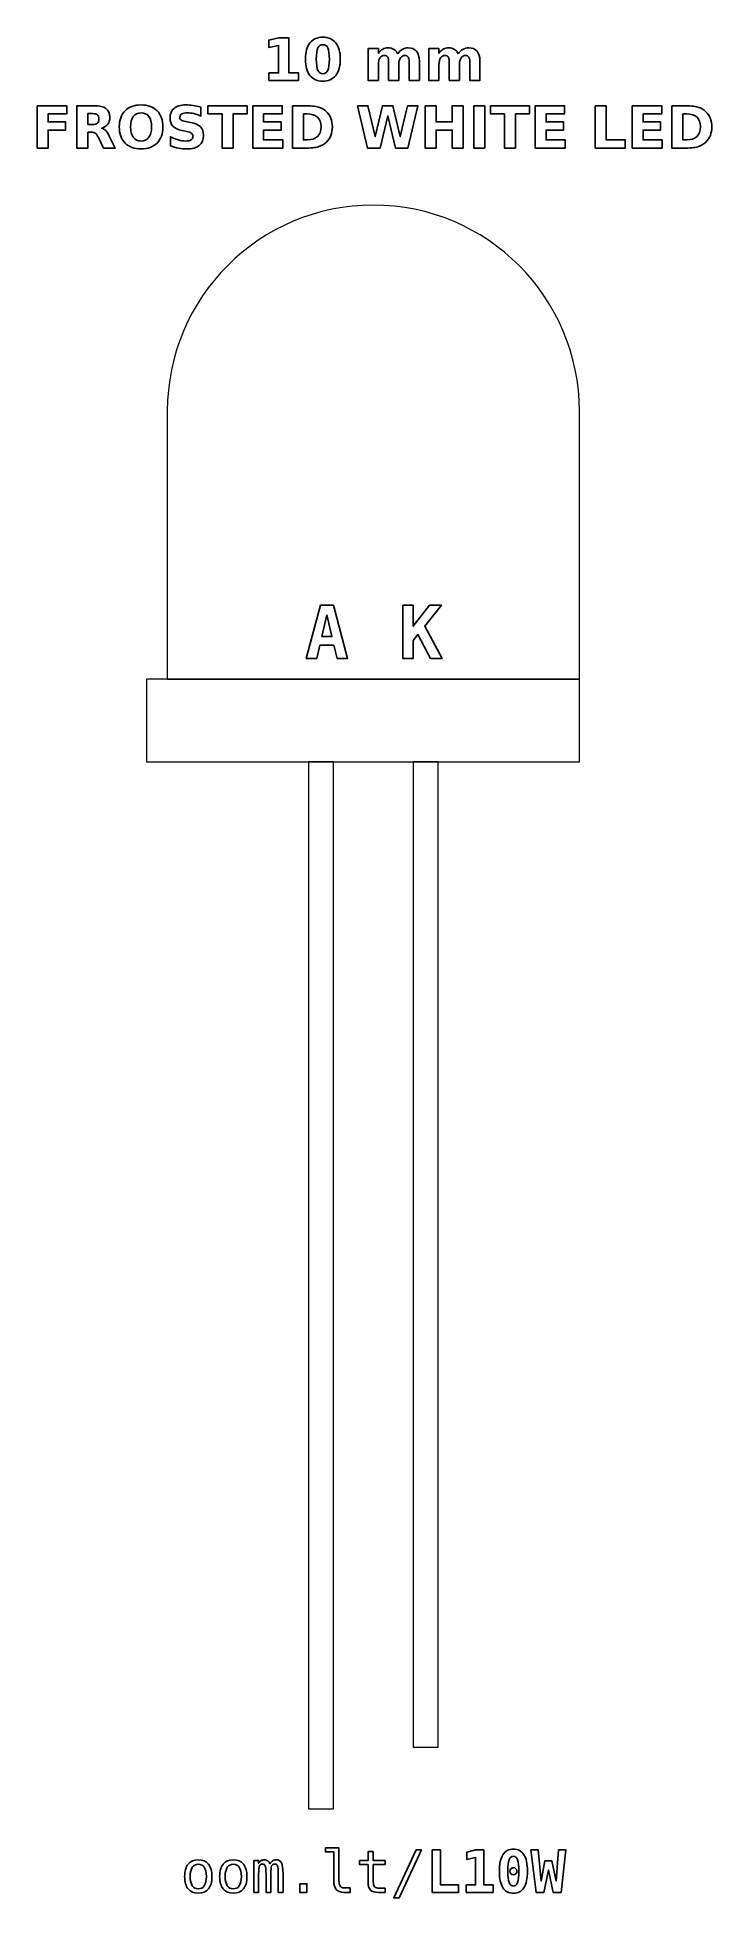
# Model space of a CAD drawing. Header units: centimetres. Extents: x -11.32 to -9.68, y -17.01 to -12.5.
import ezdxf

# ---------------------------------------------------------------- set-up
doc = ezdxf.new("R2010")
doc.units = ezdxf.units.CM
doc.header["$MEASUREMENT"] = 0
doc.layers.add('Layer 1', color=7, linetype='Continuous')

msp = doc.modelspace()

# ---------------------------------------------------------------- linework, layer by layer
at = {"layer": 'Layer 1', "color": 250, "lineweight": 20}
msp.add_lwpolyline([(-11.05011, -14.25501), (-10.00011, -14.25501), (-10.00011, -14.05501), (-11.05011, -14.05501), (-11.05011, -14.25501)], close=True, dxfattribs=at)
at = {"layer": 'Layer 1', "color": 250}
for points, knots in [([(-10.75326, -12.58415), (-10.75326, -12.58415), (-10.72983, -12.58415), (-10.72983, -12.58415), (-10.72983, -12.58415), (-10.72983, -12.58415), (-10.72983, -12.51766), (-10.72983, -12.51766), (-10.72983, -12.51766), (-10.72983, -12.51766), (-10.75387, -12.52263), (-10.75387, -12.52263), (-10.75387, -12.52263), (-10.75387, -12.52263), (-10.75387, -12.50456), (-10.75387, -12.50456), (-10.75387, -12.50456), (-10.75387, -12.50456), (-10.72997, -12.4996), (-10.72997, -12.4996), (-10.72997, -12.4996), (-10.72997, -12.4996), (-10.70476, -12.4996), (-10.70476, -12.4996), (-10.70476, -12.4996), (-10.70476, -12.4996), (-10.70476, -12.58415), (-10.70476, -12.58415), (-10.70476, -12.58415), (-10.70476, -12.58415), (-10.68134, -12.58415), (-10.68134, -12.58415), (-10.68134, -12.58415), (-10.68134, -12.58415), (-10.68134, -12.60247), (-10.68134, -12.60247), (-10.68134, -12.60247), (-10.68134, -12.60247), (-10.75326, -12.60247), (-10.75326, -12.60247), (-10.75326, -12.60247), (-10.75326, -12.60247), (-10.75326, -12.58415), (-10.75326, -12.58415)], [0, 0, 0, 0, 0.0909091, 0.0909091, 0.0909091, 0.0909091, 0.1818182, 0.1818182, 0.1818182, 0.1818182, 0.2727273, 0.2727273, 0.2727273, 0.2727273, 0.3636364, 0.3636364, 0.3636364, 0.3636364, 0.4545455, 0.4545455, 0.4545455, 0.4545455, 0.5454545, 0.5454545, 0.5454545, 0.5454545, 0.6363636, 0.6363636, 0.6363636, 0.6363636, 0.7272727, 0.7272727, 0.7272727, 0.7272727, 0.8181818, 0.8181818, 0.8181818, 0.8181818, 0.9090909, 0.9090909, 0.9090909, 0.9090909, 1, 1, 1, 1]), ([(-10.58016, -12.55113), (-10.58016, -12.56818), (-10.58383, -12.58133), (-10.59119, -12.59059), (-10.59119, -12.59059), (-10.59853, -12.59984), (-10.60897, -12.60447), (-10.62247, -12.60447), (-10.62247, -12.60447), (-10.63602, -12.60447), (-10.64648, -12.59984), (-10.65382, -12.59059), (-10.65382, -12.59059), (-10.66118, -12.58133), (-10.66485, -12.56818), (-10.66485, -12.55113), (-10.66485, -12.55113), (-10.66485, -12.53406), (-10.66118, -12.52088), (-10.65382, -12.51162), (-10.65382, -12.51162), (-10.64648, -12.50238), (-10.63602, -12.49774), (-10.62247, -12.49774), (-10.62247, -12.49774), (-10.60897, -12.49774), (-10.59853, -12.50238), (-10.59119, -12.51162), (-10.59119, -12.51162), (-10.58383, -12.52088), (-10.58016, -12.53406), (-10.58016, -12.55113)], [0, 0, 0, 0, 0.125, 0.125, 0.125, 0.125, 0.25, 0.25, 0.25, 0.25, 0.375, 0.375, 0.375, 0.375, 0.5, 0.5, 0.5, 0.5, 0.625, 0.625, 0.625, 0.625, 0.75, 0.75, 0.75, 0.75, 0.875, 0.875, 0.875, 0.875, 1, 1, 1, 1]), ([(-10.60669, -12.55094), (-10.60669, -12.53808), (-10.60789, -12.52902), (-10.61031, -12.52375), (-10.61031, -12.52375), (-10.61271, -12.51851), (-10.61678, -12.51588), (-10.62247, -12.51588), (-10.62247, -12.51588), (-10.62816, -12.51588), (-10.63223, -12.51851), (-10.63468, -12.52375), (-10.63468, -12.52375), (-10.6371, -12.52902), (-10.63832, -12.53808), (-10.63832, -12.55094), (-10.63832, -12.55094), (-10.63832, -12.56392), (-10.6371, -12.5731), (-10.63468, -12.57841), (-10.63468, -12.57841), (-10.63223, -12.58375), (-10.62816, -12.58641), (-10.62247, -12.58641), (-10.62247, -12.58641), (-10.61683, -12.58641), (-10.61278, -12.58375), (-10.61033, -12.57841), (-10.61033, -12.57841), (-10.60791, -12.5731), (-10.60669, -12.56392), (-10.60669, -12.55094)], [0, 0, 0, 0, 0.125, 0.125, 0.125, 0.125, 0.25, 0.25, 0.25, 0.25, 0.375, 0.375, 0.375, 0.375, 0.5, 0.5, 0.5, 0.5, 0.625, 0.625, 0.625, 0.625, 0.75, 0.75, 0.75, 0.75, 0.875, 0.875, 0.875, 0.875, 1, 1, 1, 1]), ([(-10.44091, -12.53812), (-10.43778, -12.53335), (-10.43409, -12.5297), (-10.42978, -12.52721), (-10.42978, -12.52721), (-10.42548, -12.52469), (-10.42078, -12.52345), (-10.41563, -12.52345), (-10.41563, -12.52345), (-10.40676, -12.52345), (-10.40001, -12.52618), (-10.39538, -12.53166), (-10.39538, -12.53166), (-10.39074, -12.53711), (-10.38841, -12.54506), (-10.38841, -12.55548), (-10.38841, -12.55548), (-10.38841, -12.55548), (-10.38841, -12.60247), (-10.38841, -12.60247), (-10.38841, -12.60247), (-10.38841, -12.60247), (-10.41323, -12.60247), (-10.41323, -12.60247), (-10.41323, -12.60247), (-10.41323, -12.60247), (-10.41323, -12.56223), (-10.41323, -12.56223), (-10.41323, -12.56223), (-10.41318, -12.56164), (-10.41316, -12.56103), (-10.41313, -12.56037), (-10.41313, -12.56037), (-10.41311, -12.55974), (-10.41309, -12.55882), (-10.41309, -12.55762), (-10.41309, -12.55762), (-10.41309, -12.55216), (-10.41388, -12.54819), (-10.41551, -12.54574), (-10.41551, -12.54574), (-10.41711, -12.54327), (-10.41969, -12.54205), (-10.42327, -12.54205), (-10.42327, -12.54205), (-10.42797, -12.54205), (-10.43157, -12.54398), (-10.43413, -12.54784), (-10.43413, -12.54784), (-10.43667, -12.55169), (-10.43799, -12.55727), (-10.43809, -12.56458), (-10.43809, -12.56458), (-10.43809, -12.56458), (-10.43809, -12.60247), (-10.43809, -12.60247), (-10.43809, -12.60247), (-10.43809, -12.60247), (-10.4629, -12.60247), (-10.4629, -12.60247), (-10.4629, -12.60247), (-10.4629, -12.60247), (-10.4629, -12.56223), (-10.4629, -12.56223), (-10.4629, -12.56223), (-10.4629, -12.55369), (-10.46363, -12.54819), (-10.46511, -12.54574), (-10.46511, -12.54574), (-10.46657, -12.54327), (-10.46918, -12.54205), (-10.47294, -12.54205), (-10.47294, -12.54205), (-10.47769, -12.54205), (-10.48134, -12.544), (-10.4839, -12.54788), (-10.4839, -12.54788), (-10.48646, -12.55176), (-10.48776, -12.55729), (-10.48776, -12.56451), (-10.48776, -12.56451), (-10.48776, -12.56451), (-10.48776, -12.60247), (-10.48776, -12.60247), (-10.48776, -12.60247), (-10.48776, -12.60247), (-10.51257, -12.60247), (-10.51257, -12.60247), (-10.51257, -12.60247), (-10.51257, -12.60247), (-10.51257, -12.52531), (-10.51257, -12.52531), (-10.51257, -12.52531), (-10.51257, -12.52531), (-10.48776, -12.52531), (-10.48776, -12.52531), (-10.48776, -12.52531), (-10.48776, -12.52531), (-10.48776, -12.53662), (-10.48776, -12.53662), (-10.48776, -12.53662), (-10.48472, -12.53224), (-10.48124, -12.52898), (-10.47731, -12.52676), (-10.47731, -12.52676), (-10.47339, -12.52455), (-10.46906, -12.52345), (-10.46433, -12.52345), (-10.46433, -12.52345), (-10.45902, -12.52345), (-10.45429, -12.52474), (-10.45022, -12.52731), (-10.45022, -12.52731), (-10.44613, -12.52989), (-10.44302, -12.53349), (-10.44091, -12.53812)], [0, 0, 0, 0, 0.0344828, 0.0344828, 0.0344828, 0.0344828, 0.0689655, 0.0689655, 0.0689655, 0.0689655, 0.1034483, 0.1034483, 0.1034483, 0.1034483, 0.137931, 0.137931, 0.137931, 0.137931, 0.1724138, 0.1724138, 0.1724138, 0.1724138, 0.2068966, 0.2068966, 0.2068966, 0.2068966, 0.2413793, 0.2413793, 0.2413793, 0.2413793, 0.2758621, 0.2758621, 0.2758621, 0.2758621, 0.3103448, 0.3103448, 0.3103448, 0.3103448, 0.3448276, 0.3448276, 0.3448276, 0.3448276, 0.3793103, 0.3793103, 0.3793103, 0.3793103, 0.4137931, 0.4137931, 0.4137931, 0.4137931, 0.4482759, 0.4482759, 0.4482759, 0.4482759, 0.4827586, 0.4827586, 0.4827586, 0.4827586, 0.5172414, 0.5172414, 0.5172414, 0.5172414, 0.5517241, 0.5517241, 0.5517241, 0.5517241, 0.5862069, 0.5862069, 0.5862069, 0.5862069, 0.6206897, 0.6206897, 0.6206897, 0.6206897, 0.6551724, 0.6551724, 0.6551724, 0.6551724, 0.6896552, 0.6896552, 0.6896552, 0.6896552, 0.7241379, 0.7241379, 0.7241379, 0.7241379, 0.7586207, 0.7586207, 0.7586207, 0.7586207, 0.7931034, 0.7931034, 0.7931034, 0.7931034, 0.8275862, 0.8275862, 0.8275862, 0.8275862, 0.862069, 0.862069, 0.862069, 0.862069, 0.8965517, 0.8965517, 0.8965517, 0.8965517, 0.9310345, 0.9310345, 0.9310345, 0.9310345, 0.9655172, 0.9655172, 0.9655172, 0.9655172, 1, 1, 1, 1]), ([(-10.29387, -12.53812), (-10.29074, -12.53335), (-10.28705, -12.5297), (-10.28274, -12.52721), (-10.28274, -12.52721), (-10.27844, -12.52469), (-10.27374, -12.52345), (-10.26859, -12.52345), (-10.26859, -12.52345), (-10.25972, -12.52345), (-10.25297, -12.52618), (-10.24834, -12.53166), (-10.24834, -12.53166), (-10.2437, -12.53711), (-10.24137, -12.54506), (-10.24137, -12.55548), (-10.24137, -12.55548), (-10.24137, -12.55548), (-10.24137, -12.60247), (-10.24137, -12.60247), (-10.24137, -12.60247), (-10.24137, -12.60247), (-10.26619, -12.60247), (-10.26619, -12.60247), (-10.26619, -12.60247), (-10.26619, -12.60247), (-10.26619, -12.56223), (-10.26619, -12.56223), (-10.26619, -12.56223), (-10.26614, -12.56164), (-10.26612, -12.56103), (-10.26609, -12.56037), (-10.26609, -12.56037), (-10.26607, -12.55974), (-10.26605, -12.55882), (-10.26605, -12.55762), (-10.26605, -12.55762), (-10.26605, -12.55216), (-10.26684, -12.54819), (-10.26847, -12.54574), (-10.26847, -12.54574), (-10.27007, -12.54327), (-10.27265, -12.54205), (-10.27623, -12.54205), (-10.27623, -12.54205), (-10.28093, -12.54205), (-10.28453, -12.54398), (-10.28709, -12.54784), (-10.28709, -12.54784), (-10.28963, -12.55169), (-10.29095, -12.55727), (-10.29105, -12.56458), (-10.29105, -12.56458), (-10.29105, -12.56458), (-10.29105, -12.60247), (-10.29105, -12.60247), (-10.29105, -12.60247), (-10.29105, -12.60247), (-10.31586, -12.60247), (-10.31586, -12.60247), (-10.31586, -12.60247), (-10.31586, -12.60247), (-10.31586, -12.56223), (-10.31586, -12.56223), (-10.31586, -12.56223), (-10.31586, -12.55369), (-10.31659, -12.54819), (-10.31807, -12.54574), (-10.31807, -12.54574), (-10.31953, -12.54327), (-10.32214, -12.54205), (-10.3259, -12.54205), (-10.3259, -12.54205), (-10.33065, -12.54205), (-10.3343, -12.544), (-10.33686, -12.54788), (-10.33686, -12.54788), (-10.33942, -12.55176), (-10.34072, -12.55729), (-10.34072, -12.56451), (-10.34072, -12.56451), (-10.34072, -12.56451), (-10.34072, -12.60247), (-10.34072, -12.60247), (-10.34072, -12.60247), (-10.34072, -12.60247), (-10.36553, -12.60247), (-10.36553, -12.60247), (-10.36553, -12.60247), (-10.36553, -12.60247), (-10.36553, -12.52531), (-10.36553, -12.52531), (-10.36553, -12.52531), (-10.36553, -12.52531), (-10.34072, -12.52531), (-10.34072, -12.52531), (-10.34072, -12.52531), (-10.34072, -12.52531), (-10.34072, -12.53662), (-10.34072, -12.53662), (-10.34072, -12.53662), (-10.33768, -12.53224), (-10.3342, -12.52898), (-10.33027, -12.52676), (-10.33027, -12.52676), (-10.32635, -12.52455), (-10.32202, -12.52345), (-10.31729, -12.52345), (-10.31729, -12.52345), (-10.31198, -12.52345), (-10.30725, -12.52474), (-10.30318, -12.52731), (-10.30318, -12.52731), (-10.29909, -12.52989), (-10.29598, -12.53349), (-10.29387, -12.53812)], [0, 0, 0, 0, 0.0344828, 0.0344828, 0.0344828, 0.0344828, 0.0689655, 0.0689655, 0.0689655, 0.0689655, 0.1034483, 0.1034483, 0.1034483, 0.1034483, 0.137931, 0.137931, 0.137931, 0.137931, 0.1724138, 0.1724138, 0.1724138, 0.1724138, 0.2068966, 0.2068966, 0.2068966, 0.2068966, 0.2413793, 0.2413793, 0.2413793, 0.2413793, 0.2758621, 0.2758621, 0.2758621, 0.2758621, 0.3103448, 0.3103448, 0.3103448, 0.3103448, 0.3448276, 0.3448276, 0.3448276, 0.3448276, 0.3793103, 0.3793103, 0.3793103, 0.3793103, 0.4137931, 0.4137931, 0.4137931, 0.4137931, 0.4482759, 0.4482759, 0.4482759, 0.4482759, 0.4827586, 0.4827586, 0.4827586, 0.4827586, 0.5172414, 0.5172414, 0.5172414, 0.5172414, 0.5517241, 0.5517241, 0.5517241, 0.5517241, 0.5862069, 0.5862069, 0.5862069, 0.5862069, 0.6206897, 0.6206897, 0.6206897, 0.6206897, 0.6551724, 0.6551724, 0.6551724, 0.6551724, 0.6896552, 0.6896552, 0.6896552, 0.6896552, 0.7241379, 0.7241379, 0.7241379, 0.7241379, 0.7586207, 0.7586207, 0.7586207, 0.7586207, 0.7931034, 0.7931034, 0.7931034, 0.7931034, 0.8275862, 0.8275862, 0.8275862, 0.8275862, 0.862069, 0.862069, 0.862069, 0.862069, 0.8965517, 0.8965517, 0.8965517, 0.8965517, 0.9310345, 0.9310345, 0.9310345, 0.9310345, 0.9655172, 0.9655172, 0.9655172, 0.9655172, 1, 1, 1, 1]), ([(-11.31553, -12.66385), (-11.31553, -12.66385), (-11.24394, -12.66385), (-11.24394, -12.66385), (-11.24394, -12.66385), (-11.24394, -12.66385), (-11.24394, -12.68391), (-11.24394, -12.68391), (-11.24394, -12.68391), (-11.24394, -12.68391), (-11.289, -12.68391), (-11.289, -12.68391), (-11.289, -12.68391), (-11.289, -12.68391), (-11.289, -12.70306), (-11.289, -12.70306), (-11.289, -12.70306), (-11.289, -12.70306), (-11.24662, -12.70306), (-11.24662, -12.70306), (-11.24662, -12.70306), (-11.24662, -12.70306), (-11.24662, -12.72312), (-11.24662, -12.72312), (-11.24662, -12.72312), (-11.24662, -12.72312), (-11.289, -12.72312), (-11.289, -12.72312), (-11.289, -12.72312), (-11.289, -12.72312), (-11.289, -12.76672), (-11.289, -12.76672), (-11.289, -12.76672), (-11.289, -12.76672), (-11.31553, -12.76672), (-11.31553, -12.76672), (-11.31553, -12.76672), (-11.31553, -12.76672), (-11.31553, -12.66385), (-11.31553, -12.66385)], [0, 0, 0, 0, 0.1, 0.1, 0.1, 0.1, 0.2, 0.2, 0.2, 0.2, 0.3, 0.3, 0.3, 0.3, 0.4, 0.4, 0.4, 0.4, 0.5, 0.5, 0.5, 0.5, 0.6, 0.6, 0.6, 0.6, 0.7, 0.7, 0.7, 0.7, 0.8, 0.8, 0.8, 0.8, 0.9, 0.9, 0.9, 0.9, 1, 1, 1, 1]), ([(-11.1926, -12.7278), (-11.1926, -12.7278), (-11.1926, -12.76672), (-11.1926, -12.76672), (-11.1926, -12.76672), (-11.1926, -12.76672), (-11.21913, -12.76672), (-11.21913, -12.76672), (-11.21913, -12.76672), (-11.21913, -12.76672), (-11.21913, -12.66385), (-11.21913, -12.66385), (-11.21913, -12.66385), (-11.21913, -12.66385), (-11.17861, -12.66385), (-11.17861, -12.66385), (-11.17861, -12.66385), (-11.16506, -12.66385), (-11.15511, -12.66613), (-11.14881, -12.67067), (-11.14881, -12.67067), (-11.14249, -12.67521), (-11.13933, -12.68241), (-11.13933, -12.69224), (-11.13933, -12.69224), (-11.13933, -12.69903), (-11.14098, -12.70463), (-11.14425, -12.70898), (-11.14425, -12.70898), (-11.14754, -12.71336), (-11.1525, -12.71658), (-11.15911, -12.71863), (-11.15911, -12.71863), (-11.15549, -12.71947), (-11.15222, -12.72133), (-11.14935, -12.72425), (-11.14935, -12.72425), (-11.14648, -12.72716), (-11.14359, -12.73158), (-11.14065, -12.73751), (-11.14065, -12.73751), (-11.14065, -12.73751), (-11.12623, -12.76672), (-11.12623, -12.76672), (-11.12623, -12.76672), (-11.12623, -12.76672), (-11.1545, -12.76672), (-11.1545, -12.76672), (-11.1545, -12.76672), (-11.1545, -12.76672), (-11.16704, -12.74116), (-11.16704, -12.74116), (-11.16704, -12.74116), (-11.16955, -12.73603), (-11.17212, -12.7325), (-11.17473, -12.73062), (-11.17473, -12.73062), (-11.17732, -12.72874), (-11.18077, -12.7278), (-11.1851, -12.7278), (-11.1851, -12.7278), (-11.1851, -12.7278), (-11.1926, -12.7278), (-11.1926, -12.7278)], [0, 0, 0, 0, 0.0625, 0.0625, 0.0625, 0.0625, 0.125, 0.125, 0.125, 0.125, 0.1875, 0.1875, 0.1875, 0.1875, 0.25, 0.25, 0.25, 0.25, 0.3125, 0.3125, 0.3125, 0.3125, 0.375, 0.375, 0.375, 0.375, 0.4375, 0.4375, 0.4375, 0.4375, 0.5, 0.5, 0.5, 0.5, 0.5625, 0.5625, 0.5625, 0.5625, 0.625, 0.625, 0.625, 0.625, 0.6875, 0.6875, 0.6875, 0.6875, 0.75, 0.75, 0.75, 0.75, 0.8125, 0.8125, 0.8125, 0.8125, 0.875, 0.875, 0.875, 0.875, 0.9375, 0.9375, 0.9375, 0.9375, 1, 1, 1, 1]), ([(-11.06349, -12.66199), (-11.04696, -12.66199), (-11.034, -12.66672), (-11.02464, -12.6762), (-11.02464, -12.6762), (-11.01526, -12.68565), (-11.01058, -12.6987), (-11.01058, -12.71538), (-11.01058, -12.71538), (-11.01058, -12.73201), (-11.01526, -12.74506), (-11.02464, -12.75451), (-11.02464, -12.75451), (-11.034, -12.76399), (-11.04696, -12.76872), (-11.06349, -12.76872), (-11.06349, -12.76872), (-11.07998, -12.76872), (-11.09291, -12.76399), (-11.10232, -12.75451), (-11.10232, -12.75451), (-11.1117, -12.74506), (-11.11641, -12.73201), (-11.11641, -12.71538), (-11.11641, -12.71538), (-11.11641, -12.6987), (-11.1117, -12.68565), (-11.10232, -12.6762), (-11.10232, -12.6762), (-11.09291, -12.66672), (-11.07998, -12.66199), (-11.06349, -12.66199)], [0, 0, 0, 0, 0.125, 0.125, 0.125, 0.125, 0.25, 0.25, 0.25, 0.25, 0.375, 0.375, 0.375, 0.375, 0.5, 0.5, 0.5, 0.5, 0.625, 0.625, 0.625, 0.625, 0.75, 0.75, 0.75, 0.75, 0.875, 0.875, 0.875, 0.875, 1, 1, 1, 1]), ([(-10.91892, -12.6671), (-10.91892, -12.6671), (-10.91892, -12.68885), (-10.91892, -12.68885), (-10.91892, -12.68885), (-10.92457, -12.68633), (-10.93009, -12.68443), (-10.93545, -12.68314), (-10.93545, -12.68314), (-10.94084, -12.68184), (-10.94592, -12.68121), (-10.95069, -12.68121), (-10.95069, -12.68121), (-10.95702, -12.68121), (-10.96172, -12.68208), (-10.96476, -12.68382), (-10.96476, -12.68382), (-10.96779, -12.68558), (-10.9693, -12.68829), (-10.9693, -12.69196), (-10.9693, -12.69196), (-10.9693, -12.69471), (-10.96829, -12.69687), (-10.96624, -12.6984), (-10.96624, -12.6984), (-10.96419, -12.69993), (-10.96048, -12.70127), (-10.95509, -12.70237), (-10.95509, -12.70237), (-10.95509, -12.70237), (-10.9438, -12.70463), (-10.9438, -12.70463), (-10.9438, -12.70463), (-10.93235, -12.70694), (-10.92424, -12.71042), (-10.91942, -12.71512), (-10.91942, -12.71512), (-10.91459, -12.7198), (-10.91217, -12.72646), (-10.91217, -12.73509), (-10.91217, -12.73509), (-10.91217, -12.74645), (-10.91553, -12.75489), (-10.92226, -12.76042), (-10.92226, -12.76042), (-10.92899, -12.76594), (-10.93926, -12.76872), (-10.95309, -12.76872), (-10.95309, -12.76872), (-10.95963, -12.76872), (-10.96617, -12.76811), (-10.97273, -12.76686), (-10.97273, -12.76686), (-10.97929, -12.76561), (-10.98588, -12.76378), (-10.99244, -12.76136), (-10.99244, -12.76136), (-10.99244, -12.76136), (-10.99244, -12.73897), (-10.99244, -12.73897), (-10.99244, -12.73897), (-10.98588, -12.74245), (-10.97953, -12.74508), (-10.97339, -12.74685), (-10.97339, -12.74685), (-10.96725, -12.74861), (-10.96135, -12.7495), (-10.95566, -12.7495), (-10.95566, -12.7495), (-10.94987, -12.7495), (-10.94543, -12.74854), (-10.94235, -12.74661), (-10.94235, -12.74661), (-10.93926, -12.74468), (-10.93774, -12.74193), (-10.93774, -12.73833), (-10.93774, -12.73833), (-10.93774, -12.73513), (-10.93877, -12.73264), (-10.94086, -12.7309), (-10.94086, -12.7309), (-10.94296, -12.72916), (-10.94712, -12.72759), (-10.95338, -12.72622), (-10.95338, -12.72622), (-10.95338, -12.72622), (-10.96365, -12.72394), (-10.96365, -12.72394), (-10.96365, -12.72394), (-10.97393, -12.72173), (-10.98146, -12.71823), (-10.98621, -12.7134), (-10.98621, -12.7134), (-10.99096, -12.70858), (-10.99333, -12.70207), (-10.99333, -12.69391), (-10.99333, -12.69391), (-10.99333, -12.68365), (-10.99002, -12.67577), (-10.98341, -12.67027), (-10.98341, -12.67027), (-10.9768, -12.66474), (-10.9673, -12.66199), (-10.95488, -12.66199), (-10.95488, -12.66199), (-10.94924, -12.66199), (-10.94343, -12.66242), (-10.93745, -12.66326), (-10.93745, -12.66326), (-10.93148, -12.66411), (-10.9253, -12.66538), (-10.91892, -12.6671)], [0, 0, 0, 0, 0.0357143, 0.0357143, 0.0357143, 0.0357143, 0.0714286, 0.0714286, 0.0714286, 0.0714286, 0.1071429, 0.1071429, 0.1071429, 0.1071429, 0.1428571, 0.1428571, 0.1428571, 0.1428571, 0.1785714, 0.1785714, 0.1785714, 0.1785714, 0.2142857, 0.2142857, 0.2142857, 0.2142857, 0.25, 0.25, 0.25, 0.25, 0.2857143, 0.2857143, 0.2857143, 0.2857143, 0.3214286, 0.3214286, 0.3214286, 0.3214286, 0.3571429, 0.3571429, 0.3571429, 0.3571429, 0.3928571, 0.3928571, 0.3928571, 0.3928571, 0.4285714, 0.4285714, 0.4285714, 0.4285714, 0.4642857, 0.4642857, 0.4642857, 0.4642857, 0.5, 0.5, 0.5, 0.5, 0.5357143, 0.5357143, 0.5357143, 0.5357143, 0.5714286, 0.5714286, 0.5714286, 0.5714286, 0.6071429, 0.6071429, 0.6071429, 0.6071429, 0.6428571, 0.6428571, 0.6428571, 0.6428571, 0.6785714, 0.6785714, 0.6785714, 0.6785714, 0.7142857, 0.7142857, 0.7142857, 0.7142857, 0.75, 0.75, 0.75, 0.75, 0.7857143, 0.7857143, 0.7857143, 0.7857143, 0.8214286, 0.8214286, 0.8214286, 0.8214286, 0.8571429, 0.8571429, 0.8571429, 0.8571429, 0.8928571, 0.8928571, 0.8928571, 0.8928571, 0.9285714, 0.9285714, 0.9285714, 0.9285714, 0.9642857, 0.9642857, 0.9642857, 0.9642857, 1, 1, 1, 1]), ([(-10.90117, -12.66385), (-10.90117, -12.66385), (-10.80637, -12.66385), (-10.80637, -12.66385), (-10.80637, -12.66385), (-10.80637, -12.66385), (-10.80637, -12.68391), (-10.80637, -12.68391), (-10.80637, -12.68391), (-10.80637, -12.68391), (-10.84047, -12.68391), (-10.84047, -12.68391), (-10.84047, -12.68391), (-10.84047, -12.68391), (-10.84047, -12.76672), (-10.84047, -12.76672), (-10.84047, -12.76672), (-10.84047, -12.76672), (-10.867, -12.76672), (-10.867, -12.76672), (-10.867, -12.76672), (-10.867, -12.76672), (-10.867, -12.68391), (-10.867, -12.68391), (-10.867, -12.68391), (-10.867, -12.68391), (-10.90117, -12.68391), (-10.90117, -12.68391), (-10.90117, -12.68391), (-10.90117, -12.68391), (-10.90117, -12.66385), (-10.90117, -12.66385)], [0, 0, 0, 0, 0.125, 0.125, 0.125, 0.125, 0.25, 0.25, 0.25, 0.25, 0.375, 0.375, 0.375, 0.375, 0.5, 0.5, 0.5, 0.5, 0.625, 0.625, 0.625, 0.625, 0.75, 0.75, 0.75, 0.75, 0.875, 0.875, 0.875, 0.875, 1, 1, 1, 1]), ([(-10.79263, -12.66385), (-10.79263, -12.66385), (-10.72104, -12.66385), (-10.72104, -12.66385), (-10.72104, -12.66385), (-10.72104, -12.66385), (-10.72104, -12.68391), (-10.72104, -12.68391), (-10.72104, -12.68391), (-10.72104, -12.68391), (-10.7661, -12.68391), (-10.7661, -12.68391), (-10.7661, -12.68391), (-10.7661, -12.68391), (-10.7661, -12.70306), (-10.7661, -12.70306), (-10.7661, -12.70306), (-10.7661, -12.70306), (-10.72375, -12.70306), (-10.72375, -12.70306), (-10.72375, -12.70306), (-10.72375, -12.70306), (-10.72375, -12.72312), (-10.72375, -12.72312), (-10.72375, -12.72312), (-10.72375, -12.72312), (-10.7661, -12.72312), (-10.7661, -12.72312), (-10.7661, -12.72312), (-10.7661, -12.72312), (-10.7661, -12.74666), (-10.7661, -12.74666), (-10.7661, -12.74666), (-10.7661, -12.74666), (-10.71954, -12.74666), (-10.71954, -12.74666), (-10.71954, -12.74666), (-10.71954, -12.74666), (-10.71954, -12.76672), (-10.71954, -12.76672), (-10.71954, -12.76672), (-10.71954, -12.76672), (-10.79263, -12.76672), (-10.79263, -12.76672), (-10.79263, -12.76672), (-10.79263, -12.76672), (-10.79263, -12.66385), (-10.79263, -12.66385)], [0, 0, 0, 0, 0.0833333, 0.0833333, 0.0833333, 0.0833333, 0.1666667, 0.1666667, 0.1666667, 0.1666667, 0.25, 0.25, 0.25, 0.25, 0.3333333, 0.3333333, 0.3333333, 0.3333333, 0.4166667, 0.4166667, 0.4166667, 0.4166667, 0.5, 0.5, 0.5, 0.5, 0.5833333, 0.5833333, 0.5833333, 0.5833333, 0.6666667, 0.6666667, 0.6666667, 0.6666667, 0.75, 0.75, 0.75, 0.75, 0.8333333, 0.8333333, 0.8333333, 0.8333333, 0.9166667, 0.9166667, 0.9166667, 0.9166667, 1, 1, 1, 1]), ([(-10.69623, -12.66385), (-10.69623, -12.66385), (-10.66824, -12.66385), (-10.66824, -12.66385), (-10.66824, -12.66385), (-10.65263, -12.66385), (-10.64101, -12.66496), (-10.63337, -12.66719), (-10.63337, -12.66719), (-10.62572, -12.66942), (-10.61916, -12.67319), (-10.61368, -12.67853), (-10.61368, -12.67853), (-10.60886, -12.68316), (-10.60529, -12.68852), (-10.60293, -12.69459), (-10.60293, -12.69459), (-10.60061, -12.70063), (-10.59943, -12.7075), (-10.59943, -12.71519), (-10.59943, -12.71519), (-10.59943, -12.72295), (-10.60061, -12.72987), (-10.60293, -12.73596), (-10.60293, -12.73596), (-10.60529, -12.74205), (-10.60886, -12.74741), (-10.61368, -12.75204), (-10.61368, -12.75204), (-10.61921, -12.75738), (-10.62582, -12.76115), (-10.63353, -12.76338), (-10.63353, -12.76338), (-10.64125, -12.76561), (-10.65282, -12.76672), (-10.66824, -12.76672), (-10.66824, -12.76672), (-10.66824, -12.76672), (-10.69623, -12.76672), (-10.69623, -12.76672), (-10.69623, -12.76672), (-10.69623, -12.76672), (-10.69623, -12.66385), (-10.69623, -12.66385)], [0, 0, 0, 0, 0.0909091, 0.0909091, 0.0909091, 0.0909091, 0.1818182, 0.1818182, 0.1818182, 0.1818182, 0.2727273, 0.2727273, 0.2727273, 0.2727273, 0.3636364, 0.3636364, 0.3636364, 0.3636364, 0.4545455, 0.4545455, 0.4545455, 0.4545455, 0.5454545, 0.5454545, 0.5454545, 0.5454545, 0.6363636, 0.6363636, 0.6363636, 0.6363636, 0.7272727, 0.7272727, 0.7272727, 0.7272727, 0.8181818, 0.8181818, 0.8181818, 0.8181818, 0.9090909, 0.9090909, 0.9090909, 0.9090909, 1, 1, 1, 1]), ([(-10.53873, -12.66385), (-10.53873, -12.66385), (-10.51331, -12.66385), (-10.51331, -12.66385), (-10.51331, -12.66385), (-10.51331, -12.66385), (-10.49553, -12.73862), (-10.49553, -12.73862), (-10.49553, -12.73862), (-10.49553, -12.73862), (-10.47789, -12.66385), (-10.47789, -12.66385), (-10.47789, -12.66385), (-10.47789, -12.66385), (-10.45232, -12.66385), (-10.45232, -12.66385), (-10.45232, -12.66385), (-10.45232, -12.66385), (-10.43469, -12.73862), (-10.43469, -12.73862), (-10.43469, -12.73862), (-10.43469, -12.73862), (-10.41691, -12.66385), (-10.41691, -12.66385), (-10.41691, -12.66385), (-10.41691, -12.66385), (-10.39169, -12.66385), (-10.39169, -12.66385), (-10.39169, -12.66385), (-10.39169, -12.66385), (-10.41594, -12.76672), (-10.41594, -12.76672), (-10.41594, -12.76672), (-10.41594, -12.76672), (-10.44654, -12.76672), (-10.44654, -12.76672), (-10.44654, -12.76672), (-10.44654, -12.76672), (-10.46521, -12.68852), (-10.46521, -12.68852), (-10.46521, -12.68852), (-10.46521, -12.68852), (-10.48367, -12.76672), (-10.48367, -12.76672), (-10.48367, -12.76672), (-10.48367, -12.76672), (-10.51427, -12.76672), (-10.51427, -12.76672), (-10.51427, -12.76672), (-10.51427, -12.76672), (-10.53873, -12.66385), (-10.53873, -12.66385)], [0, 0, 0, 0, 0.0769231, 0.0769231, 0.0769231, 0.0769231, 0.1538462, 0.1538462, 0.1538462, 0.1538462, 0.2307692, 0.2307692, 0.2307692, 0.2307692, 0.3076923, 0.3076923, 0.3076923, 0.3076923, 0.3846154, 0.3846154, 0.3846154, 0.3846154, 0.4615385, 0.4615385, 0.4615385, 0.4615385, 0.5384615, 0.5384615, 0.5384615, 0.5384615, 0.6153846, 0.6153846, 0.6153846, 0.6153846, 0.6923077, 0.6923077, 0.6923077, 0.6923077, 0.7692308, 0.7692308, 0.7692308, 0.7692308, 0.8461538, 0.8461538, 0.8461538, 0.8461538, 0.9230769, 0.9230769, 0.9230769, 0.9230769, 1, 1, 1, 1]), ([(-10.37434, -12.66385), (-10.37434, -12.66385), (-10.34781, -12.66385), (-10.34781, -12.66385), (-10.34781, -12.66385), (-10.34781, -12.66385), (-10.34781, -12.70306), (-10.34781, -12.70306), (-10.34781, -12.70306), (-10.34781, -12.70306), (-10.30868, -12.70306), (-10.30868, -12.70306), (-10.30868, -12.70306), (-10.30868, -12.70306), (-10.30868, -12.66385), (-10.30868, -12.66385), (-10.30868, -12.66385), (-10.30868, -12.66385), (-10.28215, -12.66385), (-10.28215, -12.66385), (-10.28215, -12.66385), (-10.28215, -12.66385), (-10.28215, -12.76672), (-10.28215, -12.76672), (-10.28215, -12.76672), (-10.28215, -12.76672), (-10.30868, -12.76672), (-10.30868, -12.76672), (-10.30868, -12.76672), (-10.30868, -12.76672), (-10.30868, -12.72312), (-10.30868, -12.72312), (-10.30868, -12.72312), (-10.30868, -12.72312), (-10.34781, -12.72312), (-10.34781, -12.72312), (-10.34781, -12.72312), (-10.34781, -12.72312), (-10.34781, -12.76672), (-10.34781, -12.76672), (-10.34781, -12.76672), (-10.34781, -12.76672), (-10.37434, -12.76672), (-10.37434, -12.76672), (-10.37434, -12.76672), (-10.37434, -12.76672), (-10.37434, -12.66385), (-10.37434, -12.66385)], [0, 0, 0, 0, 0.0833333, 0.0833333, 0.0833333, 0.0833333, 0.1666667, 0.1666667, 0.1666667, 0.1666667, 0.25, 0.25, 0.25, 0.25, 0.3333333, 0.3333333, 0.3333333, 0.3333333, 0.4166667, 0.4166667, 0.4166667, 0.4166667, 0.5, 0.5, 0.5, 0.5, 0.5833333, 0.5833333, 0.5833333, 0.5833333, 0.6666667, 0.6666667, 0.6666667, 0.6666667, 0.75, 0.75, 0.75, 0.75, 0.8333333, 0.8333333, 0.8333333, 0.8333333, 0.9166667, 0.9166667, 0.9166667, 0.9166667, 1, 1, 1, 1]), ([(-10.25625, -12.66385), (-10.25625, -12.66385), (-10.22972, -12.66385), (-10.22972, -12.66385), (-10.22972, -12.66385), (-10.22972, -12.66385), (-10.22972, -12.76672), (-10.22972, -12.76672), (-10.22972, -12.76672), (-10.22972, -12.76672), (-10.25625, -12.76672), (-10.25625, -12.76672), (-10.25625, -12.76672), (-10.25625, -12.76672), (-10.25625, -12.66385), (-10.25625, -12.66385)], [0, 0, 0, 0, 0.25, 0.25, 0.25, 0.25, 0.5, 0.5, 0.5, 0.5, 0.75, 0.75, 0.75, 0.75, 1, 1, 1, 1]), ([(-10.21604, -12.66385), (-10.21604, -12.66385), (-10.12124, -12.66385), (-10.12124, -12.66385), (-10.12124, -12.66385), (-10.12124, -12.66385), (-10.12124, -12.68391), (-10.12124, -12.68391), (-10.12124, -12.68391), (-10.12124, -12.68391), (-10.15534, -12.68391), (-10.15534, -12.68391), (-10.15534, -12.68391), (-10.15534, -12.68391), (-10.15534, -12.76672), (-10.15534, -12.76672), (-10.15534, -12.76672), (-10.15534, -12.76672), (-10.18187, -12.76672), (-10.18187, -12.76672), (-10.18187, -12.76672), (-10.18187, -12.76672), (-10.18187, -12.68391), (-10.18187, -12.68391), (-10.18187, -12.68391), (-10.18187, -12.68391), (-10.21604, -12.68391), (-10.21604, -12.68391), (-10.21604, -12.68391), (-10.21604, -12.68391), (-10.21604, -12.66385), (-10.21604, -12.66385)], [0, 0, 0, 0, 0.125, 0.125, 0.125, 0.125, 0.25, 0.25, 0.25, 0.25, 0.375, 0.375, 0.375, 0.375, 0.5, 0.5, 0.5, 0.5, 0.625, 0.625, 0.625, 0.625, 0.75, 0.75, 0.75, 0.75, 0.875, 0.875, 0.875, 0.875, 1, 1, 1, 1]), ([(-10.1075, -12.66385), (-10.1075, -12.66385), (-10.03591, -12.66385), (-10.03591, -12.66385), (-10.03591, -12.66385), (-10.03591, -12.66385), (-10.03591, -12.68391), (-10.03591, -12.68391), (-10.03591, -12.68391), (-10.03591, -12.68391), (-10.08097, -12.68391), (-10.08097, -12.68391), (-10.08097, -12.68391), (-10.08097, -12.68391), (-10.08097, -12.70306), (-10.08097, -12.70306), (-10.08097, -12.70306), (-10.08097, -12.70306), (-10.03862, -12.70306), (-10.03862, -12.70306), (-10.03862, -12.70306), (-10.03862, -12.70306), (-10.03862, -12.72312), (-10.03862, -12.72312), (-10.03862, -12.72312), (-10.03862, -12.72312), (-10.08097, -12.72312), (-10.08097, -12.72312), (-10.08097, -12.72312), (-10.08097, -12.72312), (-10.08097, -12.74666), (-10.08097, -12.74666), (-10.08097, -12.74666), (-10.08097, -12.74666), (-10.03441, -12.74666), (-10.03441, -12.74666), (-10.03441, -12.74666), (-10.03441, -12.74666), (-10.03441, -12.76672), (-10.03441, -12.76672), (-10.03441, -12.76672), (-10.03441, -12.76672), (-10.1075, -12.76672), (-10.1075, -12.76672), (-10.1075, -12.76672), (-10.1075, -12.76672), (-10.1075, -12.66385), (-10.1075, -12.66385)], [0, 0, 0, 0, 0.0833333, 0.0833333, 0.0833333, 0.0833333, 0.1666667, 0.1666667, 0.1666667, 0.1666667, 0.25, 0.25, 0.25, 0.25, 0.3333333, 0.3333333, 0.3333333, 0.3333333, 0.4166667, 0.4166667, 0.4166667, 0.4166667, 0.5, 0.5, 0.5, 0.5, 0.5833333, 0.5833333, 0.5833333, 0.5833333, 0.6666667, 0.6666667, 0.6666667, 0.6666667, 0.75, 0.75, 0.75, 0.75, 0.8333333, 0.8333333, 0.8333333, 0.8333333, 0.9166667, 0.9166667, 0.9166667, 0.9166667, 1, 1, 1, 1]), ([(-9.96197, -12.66385), (-9.96197, -12.66385), (-9.93544, -12.66385), (-9.93544, -12.66385), (-9.93544, -12.66385), (-9.93544, -12.66385), (-9.93544, -12.74666), (-9.93544, -12.74666), (-9.93544, -12.74666), (-9.93544, -12.74666), (-9.88888, -12.74666), (-9.88888, -12.74666), (-9.88888, -12.74666), (-9.88888, -12.74666), (-9.88888, -12.76672), (-9.88888, -12.76672), (-9.88888, -12.76672), (-9.88888, -12.76672), (-9.96197, -12.76672), (-9.96197, -12.76672), (-9.96197, -12.76672), (-9.96197, -12.76672), (-9.96197, -12.66385), (-9.96197, -12.66385)], [0, 0, 0, 0, 0.1666667, 0.1666667, 0.1666667, 0.1666667, 0.3333333, 0.3333333, 0.3333333, 0.3333333, 0.5, 0.5, 0.5, 0.5, 0.6666667, 0.6666667, 0.6666667, 0.6666667, 0.8333333, 0.8333333, 0.8333333, 0.8333333, 1, 1, 1, 1]), ([(-9.87206, -12.66385), (-9.87206, -12.66385), (-9.80047, -12.66385), (-9.80047, -12.66385), (-9.80047, -12.66385), (-9.80047, -12.66385), (-9.80047, -12.68391), (-9.80047, -12.68391), (-9.80047, -12.68391), (-9.80047, -12.68391), (-9.84553, -12.68391), (-9.84553, -12.68391), (-9.84553, -12.68391), (-9.84553, -12.68391), (-9.84553, -12.70306), (-9.84553, -12.70306), (-9.84553, -12.70306), (-9.84553, -12.70306), (-9.80318, -12.70306), (-9.80318, -12.70306), (-9.80318, -12.70306), (-9.80318, -12.70306), (-9.80318, -12.72312), (-9.80318, -12.72312), (-9.80318, -12.72312), (-9.80318, -12.72312), (-9.84553, -12.72312), (-9.84553, -12.72312), (-9.84553, -12.72312), (-9.84553, -12.72312), (-9.84553, -12.74666), (-9.84553, -12.74666), (-9.84553, -12.74666), (-9.84553, -12.74666), (-9.79897, -12.74666), (-9.79897, -12.74666), (-9.79897, -12.74666), (-9.79897, -12.74666), (-9.79897, -12.76672), (-9.79897, -12.76672), (-9.79897, -12.76672), (-9.79897, -12.76672), (-9.87206, -12.76672), (-9.87206, -12.76672), (-9.87206, -12.76672), (-9.87206, -12.76672), (-9.87206, -12.66385), (-9.87206, -12.66385)], [0, 0, 0, 0, 0.0833333, 0.0833333, 0.0833333, 0.0833333, 0.1666667, 0.1666667, 0.1666667, 0.1666667, 0.25, 0.25, 0.25, 0.25, 0.3333333, 0.3333333, 0.3333333, 0.3333333, 0.4166667, 0.4166667, 0.4166667, 0.4166667, 0.5, 0.5, 0.5, 0.5, 0.5833333, 0.5833333, 0.5833333, 0.5833333, 0.6666667, 0.6666667, 0.6666667, 0.6666667, 0.75, 0.75, 0.75, 0.75, 0.8333333, 0.8333333, 0.8333333, 0.8333333, 0.9166667, 0.9166667, 0.9166667, 0.9166667, 1, 1, 1, 1]), ([(-9.77566, -12.66385), (-9.77566, -12.66385), (-9.74767, -12.66385), (-9.74767, -12.66385), (-9.74767, -12.66385), (-9.73206, -12.66385), (-9.72044, -12.66496), (-9.7128, -12.66719), (-9.7128, -12.66719), (-9.70515, -12.66942), (-9.69859, -12.67319), (-9.69311, -12.67853), (-9.69311, -12.67853), (-9.68829, -12.68316), (-9.68472, -12.68852), (-9.68236, -12.69459), (-9.68236, -12.69459), (-9.68004, -12.70063), (-9.67886, -12.7075), (-9.67886, -12.71519), (-9.67886, -12.71519), (-9.67886, -12.72295), (-9.68004, -12.72987), (-9.68236, -12.73596), (-9.68236, -12.73596), (-9.68472, -12.74205), (-9.68829, -12.74741), (-9.69311, -12.75204), (-9.69311, -12.75204), (-9.69864, -12.75738), (-9.70525, -12.76115), (-9.71296, -12.76338), (-9.71296, -12.76338), (-9.72068, -12.76561), (-9.73225, -12.76672), (-9.74767, -12.76672), (-9.74767, -12.76672), (-9.74767, -12.76672), (-9.77566, -12.76672), (-9.77566, -12.76672), (-9.77566, -12.76672), (-9.77566, -12.76672), (-9.77566, -12.66385), (-9.77566, -12.66385)], [0, 0, 0, 0, 0.0909091, 0.0909091, 0.0909091, 0.0909091, 0.1818182, 0.1818182, 0.1818182, 0.1818182, 0.2727273, 0.2727273, 0.2727273, 0.2727273, 0.3636364, 0.3636364, 0.3636364, 0.3636364, 0.4545455, 0.4545455, 0.4545455, 0.4545455, 0.5454545, 0.5454545, 0.5454545, 0.5454545, 0.6363636, 0.6363636, 0.6363636, 0.6363636, 0.7272727, 0.7272727, 0.7272727, 0.7272727, 0.8181818, 0.8181818, 0.8181818, 0.8181818, 0.9090909, 0.9090909, 0.9090909, 0.9090909, 1, 1, 1, 1]), ([(-11.18143, -12.70948), (-11.17588, -12.70948), (-11.17188, -12.70844), (-11.16948, -12.70637), (-11.16948, -12.70637), (-11.16706, -12.7043), (-11.16586, -12.70089), (-11.16586, -12.69616), (-11.16586, -12.69616), (-11.16586, -12.69148), (-11.16706, -12.68812), (-11.16948, -12.6861), (-11.16948, -12.6861), (-11.17188, -12.68408), (-11.17588, -12.68307), (-11.18143, -12.68307), (-11.18143, -12.68307), (-11.18143, -12.68307), (-11.1926, -12.68307), (-11.1926, -12.68307), (-11.1926, -12.68307), (-11.1926, -12.68307), (-11.1926, -12.70948), (-11.1926, -12.70948), (-11.1926, -12.70948), (-11.1926, -12.70948), (-11.18143, -12.70948), (-11.18143, -12.70948)], [0, 0, 0, 0, 0.1428571, 0.1428571, 0.1428571, 0.1428571, 0.2857143, 0.2857143, 0.2857143, 0.2857143, 0.4285714, 0.4285714, 0.4285714, 0.4285714, 0.5714286, 0.5714286, 0.5714286, 0.5714286, 0.7142857, 0.7142857, 0.7142857, 0.7142857, 0.8571429, 0.8571429, 0.8571429, 0.8571429, 1, 1, 1, 1]), ([(-11.06349, -12.68121), (-11.07158, -12.68121), (-11.07784, -12.68419), (-11.08231, -12.69017), (-11.08231, -12.69017), (-11.08675, -12.69614), (-11.08899, -12.70454), (-11.08899, -12.71538), (-11.08899, -12.71538), (-11.08899, -12.7262), (-11.08675, -12.73457), (-11.08231, -12.74054), (-11.08231, -12.74054), (-11.07784, -12.74652), (-11.07158, -12.7495), (-11.06349, -12.7495), (-11.06349, -12.7495), (-11.05535, -12.7495), (-11.04908, -12.74652), (-11.04461, -12.74054), (-11.04461, -12.74054), (-11.04016, -12.73457), (-11.03793, -12.7262), (-11.03793, -12.71538), (-11.03793, -12.71538), (-11.03793, -12.70454), (-11.04016, -12.69614), (-11.04461, -12.69017), (-11.04461, -12.69017), (-11.04908, -12.68419), (-11.05535, -12.68121), (-11.06349, -12.68121)], [0, 0, 0, 0, 0.125, 0.125, 0.125, 0.125, 0.25, 0.25, 0.25, 0.25, 0.375, 0.375, 0.375, 0.375, 0.5, 0.5, 0.5, 0.5, 0.625, 0.625, 0.625, 0.625, 0.75, 0.75, 0.75, 0.75, 0.875, 0.875, 0.875, 0.875, 1, 1, 1, 1]), ([(-10.6697, -12.68391), (-10.6697, -12.68391), (-10.6697, -12.74666), (-10.6697, -12.74666), (-10.6697, -12.74666), (-10.6697, -12.74666), (-10.6602, -12.74666), (-10.6602, -12.74666), (-10.6602, -12.74666), (-10.64936, -12.74666), (-10.64108, -12.74398), (-10.63537, -12.73859), (-10.63537, -12.73859), (-10.62965, -12.73323), (-10.62678, -12.72542), (-10.62678, -12.71519), (-10.62678, -12.71519), (-10.62678, -12.70498), (-10.62963, -12.69722), (-10.63532, -12.69191), (-10.63532, -12.69191), (-10.64101, -12.68657), (-10.64931, -12.68391), (-10.6602, -12.68391), (-10.6602, -12.68391), (-10.6602, -12.68391), (-10.6697, -12.68391), (-10.6697, -12.68391)], [0, 0, 0, 0, 0.1428571, 0.1428571, 0.1428571, 0.1428571, 0.2857143, 0.2857143, 0.2857143, 0.2857143, 0.4285714, 0.4285714, 0.4285714, 0.4285714, 0.5714286, 0.5714286, 0.5714286, 0.5714286, 0.7142857, 0.7142857, 0.7142857, 0.7142857, 0.8571429, 0.8571429, 0.8571429, 0.8571429, 1, 1, 1, 1]), ([(-9.74913, -12.68391), (-9.74913, -12.68391), (-9.74913, -12.74666), (-9.74913, -12.74666), (-9.74913, -12.74666), (-9.74913, -12.74666), (-9.73963, -12.74666), (-9.73963, -12.74666), (-9.73963, -12.74666), (-9.72879, -12.74666), (-9.72051, -12.74398), (-9.7148, -12.73859), (-9.7148, -12.73859), (-9.70908, -12.73323), (-9.70621, -12.72542), (-9.70621, -12.71519), (-9.70621, -12.71519), (-9.70621, -12.70498), (-9.70906, -12.69722), (-9.71475, -12.69191), (-9.71475, -12.69191), (-9.72044, -12.68657), (-9.72874, -12.68391), (-9.73963, -12.68391), (-9.73963, -12.68391), (-9.73963, -12.68391), (-9.74913, -12.68391), (-9.74913, -12.68391)], [0, 0, 0, 0, 0.1428571, 0.1428571, 0.1428571, 0.1428571, 0.2857143, 0.2857143, 0.2857143, 0.2857143, 0.4285714, 0.4285714, 0.4285714, 0.4285714, 0.5714286, 0.5714286, 0.5714286, 0.5714286, 0.7142857, 0.7142857, 0.7142857, 0.7142857, 0.8571429, 0.8571429, 0.8571429, 0.8571429, 1, 1, 1, 1]), ([(-10.62811, -13.87569), (-10.62811, -13.87569), (-10.59703, -13.87569), (-10.59703, -13.87569), (-10.59703, -13.87569), (-10.59703, -13.87569), (-10.56232, -14.00428), (-10.56232, -14.00428), (-10.56232, -14.00428), (-10.56232, -14.00428), (-10.58772, -14.00428), (-10.58772, -14.00428), (-10.58772, -14.00428), (-10.58772, -14.00428), (-10.59565, -13.9725), (-10.59565, -13.9725), (-10.59565, -13.9725), (-10.59565, -13.9725), (-10.62967, -13.9725), (-10.62967, -13.9725), (-10.62967, -13.9725), (-10.62967, -13.9725), (-10.63743, -14.00428), (-10.63743, -14.00428), (-10.63743, -14.00428), (-10.63743, -14.00428), (-10.66283, -14.00428), (-10.66283, -14.00428), (-10.66283, -14.00428), (-10.66283, -14.00428), (-10.62811, -13.87569), (-10.62811, -13.87569)], [0, 0, 0, 0, 0.125, 0.125, 0.125, 0.125, 0.25, 0.25, 0.25, 0.25, 0.375, 0.375, 0.375, 0.375, 0.5, 0.5, 0.5, 0.5, 0.625, 0.625, 0.625, 0.625, 0.75, 0.75, 0.75, 0.75, 0.875, 0.875, 0.875, 0.875, 1, 1, 1, 1]), ([(-10.61262, -13.89895), (-10.61262, -13.89895), (-10.62458, -13.95157), (-10.62458, -13.95157), (-10.62458, -13.95157), (-10.62458, -13.95157), (-10.60056, -13.95157), (-10.60056, -13.95157), (-10.60056, -13.95157), (-10.60056, -13.95157), (-10.61262, -13.89895), (-10.61262, -13.89895)], [0, 0, 0, 0, 0.3333333, 0.3333333, 0.3333333, 0.3333333, 0.6666667, 0.6666667, 0.6666667, 0.6666667, 1, 1, 1, 1]), ([(-10.42868, -13.87569), (-10.42868, -13.87569), (-10.40328, -13.87569), (-10.40328, -13.87569), (-10.40328, -13.87569), (-10.40328, -13.87569), (-10.40328, -13.92649), (-10.40328, -13.92649), (-10.40328, -13.92649), (-10.40328, -13.92649), (-10.36347, -13.87569), (-10.36347, -13.87569), (-10.36347, -13.87569), (-10.36347, -13.87569), (-10.33472, -13.87569), (-10.33472, -13.87569), (-10.33472, -13.87569), (-10.33472, -13.87569), (-10.37529, -13.92635), (-10.37529, -13.92635), (-10.37529, -13.92635), (-10.37529, -13.92635), (-10.33325, -14.00428), (-10.33325, -14.00428), (-10.33325, -14.00428), (-10.33325, -14.00428), (-10.3615, -14.00428), (-10.3615, -14.00428), (-10.3615, -14.00428), (-10.3615, -14.00428), (-10.39199, -13.94639), (-10.39199, -13.94639), (-10.39199, -13.94639), (-10.39199, -13.94639), (-10.40328, -13.96071), (-10.40328, -13.96071), (-10.40328, -13.96071), (-10.40328, -13.96071), (-10.40328, -14.00428), (-10.40328, -14.00428), (-10.40328, -14.00428), (-10.40328, -14.00428), (-10.42868, -14.00428), (-10.42868, -14.00428), (-10.42868, -14.00428), (-10.42868, -14.00428), (-10.42868, -13.87569), (-10.42868, -13.87569)], [0, 0, 0, 0, 0.0833333, 0.0833333, 0.0833333, 0.0833333, 0.1666667, 0.1666667, 0.1666667, 0.1666667, 0.25, 0.25, 0.25, 0.25, 0.3333333, 0.3333333, 0.3333333, 0.3333333, 0.4166667, 0.4166667, 0.4166667, 0.4166667, 0.5, 0.5, 0.5, 0.5, 0.5833333, 0.5833333, 0.5833333, 0.5833333, 0.6666667, 0.6666667, 0.6666667, 0.6666667, 0.75, 0.75, 0.75, 0.75, 0.8333333, 0.8333333, 0.8333333, 0.8333333, 0.9166667, 0.9166667, 0.9166667, 0.9166667, 1, 1, 1, 1]), ([(-10.92478, -16.9184), (-10.91408, -16.9184), (-10.90589, -16.92186), (-10.90023, -16.92879), (-10.90023, -16.92879), (-10.89456, -16.93573), (-10.89171, -16.94577), (-10.89171, -16.9589), (-10.89171, -16.9589), (-10.89171, -16.97209), (-10.89453, -16.98213), (-10.90018, -16.98905), (-10.90018, -16.98905), (-10.90585, -16.99596), (-10.91403, -16.99942), (-10.92478, -16.99942), (-10.92478, -16.99942), (-10.9355, -16.99942), (-10.94366, -16.99596), (-10.94933, -16.98905), (-10.94933, -16.98905), (-10.95498, -16.98213), (-10.9578, -16.97209), (-10.9578, -16.9589), (-10.9578, -16.9589), (-10.9578, -16.94577), (-10.95498, -16.93573), (-10.94933, -16.92879), (-10.94933, -16.92879), (-10.94366, -16.92186), (-10.9355, -16.9184), (-10.92478, -16.9184)], [0, 0, 0, 0, 0.125, 0.125, 0.125, 0.125, 0.25, 0.25, 0.25, 0.25, 0.375, 0.375, 0.375, 0.375, 0.5, 0.5, 0.5, 0.5, 0.625, 0.625, 0.625, 0.625, 0.75, 0.75, 0.75, 0.75, 0.875, 0.875, 0.875, 0.875, 1, 1, 1, 1]), ([(-10.83983, -16.9184), (-10.82913, -16.9184), (-10.82094, -16.92186), (-10.81528, -16.92879), (-10.81528, -16.92879), (-10.80961, -16.93573), (-10.80676, -16.94577), (-10.80676, -16.9589), (-10.80676, -16.9589), (-10.80676, -16.97209), (-10.80958, -16.98213), (-10.81523, -16.98905), (-10.81523, -16.98905), (-10.8209, -16.99596), (-10.82908, -16.99942), (-10.83983, -16.99942), (-10.83983, -16.99942), (-10.85055, -16.99942), (-10.85871, -16.99596), (-10.86438, -16.98905), (-10.86438, -16.98905), (-10.87003, -16.98213), (-10.87285, -16.97209), (-10.87285, -16.9589), (-10.87285, -16.9589), (-10.87285, -16.94577), (-10.87003, -16.93573), (-10.86438, -16.92879), (-10.86438, -16.92879), (-10.85871, -16.92186), (-10.85055, -16.9184), (-10.83983, -16.9184)], [0, 0, 0, 0, 0.125, 0.125, 0.125, 0.125, 0.25, 0.25, 0.25, 0.25, 0.375, 0.375, 0.375, 0.375, 0.5, 0.5, 0.5, 0.5, 0.625, 0.625, 0.625, 0.625, 0.75, 0.75, 0.75, 0.75, 0.875, 0.875, 0.875, 0.875, 1, 1, 1, 1]), ([(-10.75076, -16.92811), (-10.74921, -16.9248), (-10.74721, -16.92235), (-10.74479, -16.92077), (-10.74479, -16.92077), (-10.74239, -16.9192), (-10.73947, -16.9184), (-10.73609, -16.9184), (-10.73609, -16.9184), (-10.72988, -16.9184), (-10.72551, -16.9208), (-10.72297, -16.9256), (-10.72297, -16.9256), (-10.7204, -16.93039), (-10.71913, -16.93942), (-10.71913, -16.95271), (-10.71913, -16.95271), (-10.71913, -16.95271), (-10.71913, -16.99742), (-10.71913, -16.99742), (-10.71913, -16.99742), (-10.71913, -16.99742), (-10.7307, -16.99742), (-10.7307, -16.99742), (-10.7307, -16.99742), (-10.7307, -16.99742), (-10.7307, -16.95325), (-10.7307, -16.95325), (-10.7307, -16.95325), (-10.7307, -16.94236), (-10.73131, -16.93561), (-10.73254, -16.93296), (-10.73254, -16.93296), (-10.73374, -16.93032), (-10.73597, -16.92901), (-10.73919, -16.92901), (-10.73919, -16.92901), (-10.74286, -16.92901), (-10.74538, -16.93042), (-10.74674, -16.93324), (-10.74674, -16.93324), (-10.74808, -16.93606), (-10.74876, -16.94274), (-10.74876, -16.95325), (-10.74876, -16.95325), (-10.74876, -16.95325), (-10.74876, -16.99742), (-10.74876, -16.99742), (-10.74876, -16.99742), (-10.74876, -16.99742), (-10.76034, -16.99742), (-10.76034, -16.99742), (-10.76034, -16.99742), (-10.76034, -16.99742), (-10.76034, -16.95325), (-10.76034, -16.95325), (-10.76034, -16.95325), (-10.76034, -16.94222), (-10.76099, -16.93543), (-10.76231, -16.93286), (-10.76231, -16.93286), (-10.7636, -16.9303), (-10.76596, -16.92901), (-10.76937, -16.92901), (-10.76937, -16.92901), (-10.77273, -16.92901), (-10.77506, -16.93042), (-10.77635, -16.93324), (-10.77635, -16.93324), (-10.77767, -16.93606), (-10.77833, -16.94274), (-10.77833, -16.95325), (-10.77833, -16.95325), (-10.77833, -16.95325), (-10.77833, -16.99742), (-10.77833, -16.99742), (-10.77833, -16.99742), (-10.77833, -16.99742), (-10.78983, -16.99742), (-10.78983, -16.99742), (-10.78983, -16.99742), (-10.78983, -16.99742), (-10.78983, -16.92026), (-10.78983, -16.92026), (-10.78983, -16.92026), (-10.78983, -16.92026), (-10.77833, -16.92026), (-10.77833, -16.92026), (-10.77833, -16.92026), (-10.77833, -16.92026), (-10.77833, -16.92686), (-10.77833, -16.92686), (-10.77833, -16.92686), (-10.77682, -16.92411), (-10.77492, -16.92202), (-10.77264, -16.92056), (-10.77264, -16.92056), (-10.77038, -16.91913), (-10.76779, -16.9184), (-10.7649, -16.9184), (-10.7649, -16.9184), (-10.76139, -16.9184), (-10.7585, -16.9192), (-10.75617, -16.9208), (-10.75617, -16.9208), (-10.75384, -16.92242), (-10.75206, -16.92484), (-10.75076, -16.92811)], [0, 0, 0, 0, 0.037037, 0.037037, 0.037037, 0.037037, 0.0740741, 0.0740741, 0.0740741, 0.0740741, 0.1111111, 0.1111111, 0.1111111, 0.1111111, 0.1481481, 0.1481481, 0.1481481, 0.1481481, 0.1851852, 0.1851852, 0.1851852, 0.1851852, 0.2222222, 0.2222222, 0.2222222, 0.2222222, 0.2592593, 0.2592593, 0.2592593, 0.2592593, 0.2962963, 0.2962963, 0.2962963, 0.2962963, 0.3333333, 0.3333333, 0.3333333, 0.3333333, 0.3703704, 0.3703704, 0.3703704, 0.3703704, 0.4074074, 0.4074074, 0.4074074, 0.4074074, 0.4444444, 0.4444444, 0.4444444, 0.4444444, 0.4814815, 0.4814815, 0.4814815, 0.4814815, 0.5185185, 0.5185185, 0.5185185, 0.5185185, 0.5555556, 0.5555556, 0.5555556, 0.5555556, 0.5925926, 0.5925926, 0.5925926, 0.5925926, 0.6296296, 0.6296296, 0.6296296, 0.6296296, 0.6666667, 0.6666667, 0.6666667, 0.6666667, 0.7037037, 0.7037037, 0.7037037, 0.7037037, 0.7407407, 0.7407407, 0.7407407, 0.7407407, 0.7777778, 0.7777778, 0.7777778, 0.7777778, 0.8148148, 0.8148148, 0.8148148, 0.8148148, 0.8518519, 0.8518519, 0.8518519, 0.8518519, 0.8888889, 0.8888889, 0.8888889, 0.8888889, 0.9259259, 0.9259259, 0.9259259, 0.9259259, 0.962963, 0.962963, 0.962963, 0.962963, 1, 1, 1, 1]), ([(-10.5834, -16.96946), (-10.5834, -16.97515), (-10.58237, -16.97943), (-10.58028, -16.98232), (-10.58028, -16.98232), (-10.57818, -16.98521), (-10.5751, -16.98667), (-10.57101, -16.98667), (-10.57101, -16.98667), (-10.57101, -16.98667), (-10.55619, -16.98667), (-10.55619, -16.98667), (-10.55619, -16.98667), (-10.55619, -16.98667), (-10.55619, -16.99742), (-10.55619, -16.99742), (-10.55619, -16.99742), (-10.55619, -16.99742), (-10.57223, -16.99742), (-10.57223, -16.99742), (-10.57223, -16.99742), (-10.57983, -16.99742), (-10.58568, -16.99497), (-10.58985, -16.99011), (-10.58985, -16.99011), (-10.59401, -16.98524), (-10.59608, -16.97835), (-10.59608, -16.96946), (-10.59608, -16.96946), (-10.59608, -16.96946), (-10.59608, -16.89937), (-10.59608, -16.89937), (-10.59608, -16.89937), (-10.59608, -16.89937), (-10.6164, -16.89937), (-10.6164, -16.89937), (-10.6164, -16.89937), (-10.6164, -16.89937), (-10.6164, -16.88945), (-10.6164, -16.88945), (-10.6164, -16.88945), (-10.6164, -16.88945), (-10.5834, -16.88945), (-10.5834, -16.88945), (-10.5834, -16.88945), (-10.5834, -16.88945), (-10.5834, -16.96946), (-10.5834, -16.96946)], [0, 0, 0, 0, 0.0833333, 0.0833333, 0.0833333, 0.0833333, 0.1666667, 0.1666667, 0.1666667, 0.1666667, 0.25, 0.25, 0.25, 0.25, 0.3333333, 0.3333333, 0.3333333, 0.3333333, 0.4166667, 0.4166667, 0.4166667, 0.4166667, 0.5, 0.5, 0.5, 0.5, 0.5833333, 0.5833333, 0.5833333, 0.5833333, 0.6666667, 0.6666667, 0.6666667, 0.6666667, 0.75, 0.75, 0.75, 0.75, 0.8333333, 0.8333333, 0.8333333, 0.8333333, 0.9166667, 0.9166667, 0.9166667, 0.9166667, 1, 1, 1, 1]), ([(-10.50017, -16.89834), (-10.50017, -16.89834), (-10.50017, -16.92026), (-10.50017, -16.92026), (-10.50017, -16.92026), (-10.50017, -16.92026), (-10.47136, -16.92026), (-10.47136, -16.92026), (-10.47136, -16.92026), (-10.47136, -16.92026), (-10.47136, -16.93011), (-10.47136, -16.93011), (-10.47136, -16.93011), (-10.47136, -16.93011), (-10.50017, -16.93011), (-10.50017, -16.93011), (-10.50017, -16.93011), (-10.50017, -16.93011), (-10.50017, -16.972), (-10.50017, -16.972), (-10.50017, -16.972), (-10.50017, -16.97769), (-10.49909, -16.98166), (-10.49692, -16.9839), (-10.49692, -16.9839), (-10.49476, -16.98615), (-10.491, -16.98728), (-10.48564, -16.98728), (-10.48564, -16.98728), (-10.48564, -16.98728), (-10.47136, -16.98728), (-10.47136, -16.98728), (-10.47136, -16.98728), (-10.47136, -16.98728), (-10.47136, -16.99742), (-10.47136, -16.99742), (-10.47136, -16.99742), (-10.47136, -16.99742), (-10.48686, -16.99742), (-10.48686, -16.99742), (-10.48686, -16.99742), (-10.49638, -16.99742), (-10.50309, -16.99552), (-10.50699, -16.99171), (-10.50699, -16.99171), (-10.51089, -16.9879), (-10.51285, -16.98131), (-10.51285, -16.972), (-10.51285, -16.972), (-10.51285, -16.972), (-10.51285, -16.93011), (-10.51285, -16.93011), (-10.51285, -16.93011), (-10.51285, -16.93011), (-10.53345, -16.93011), (-10.53345, -16.93011), (-10.53345, -16.93011), (-10.53345, -16.93011), (-10.53345, -16.92026), (-10.53345, -16.92026), (-10.53345, -16.92026), (-10.53345, -16.92026), (-10.51285, -16.92026), (-10.51285, -16.92026), (-10.51285, -16.92026), (-10.51285, -16.92026), (-10.51285, -16.89834), (-10.51285, -16.89834), (-10.51285, -16.89834), (-10.51285, -16.89834), (-10.50017, -16.89834), (-10.50017, -16.89834)], [0, 0, 0, 0, 0.0555556, 0.0555556, 0.0555556, 0.0555556, 0.1111111, 0.1111111, 0.1111111, 0.1111111, 0.1666667, 0.1666667, 0.1666667, 0.1666667, 0.2222222, 0.2222222, 0.2222222, 0.2222222, 0.2777778, 0.2777778, 0.2777778, 0.2777778, 0.3333333, 0.3333333, 0.3333333, 0.3333333, 0.3888889, 0.3888889, 0.3888889, 0.3888889, 0.4444444, 0.4444444, 0.4444444, 0.4444444, 0.5, 0.5, 0.5, 0.5, 0.5555556, 0.5555556, 0.5555556, 0.5555556, 0.6111111, 0.6111111, 0.6111111, 0.6111111, 0.6666667, 0.6666667, 0.6666667, 0.6666667, 0.7222222, 0.7222222, 0.7222222, 0.7222222, 0.7777778, 0.7777778, 0.7777778, 0.7777778, 0.8333333, 0.8333333, 0.8333333, 0.8333333, 0.8888889, 0.8888889, 0.8888889, 0.8888889, 0.9444444, 0.9444444, 0.9444444, 0.9444444, 1, 1, 1, 1]), ([(-10.39626, -16.89455), (-10.39626, -16.89455), (-10.38317, -16.89455), (-10.38317, -16.89455), (-10.38317, -16.89455), (-10.38317, -16.89455), (-10.43733, -17.01052), (-10.43733, -17.01052), (-10.43733, -17.01052), (-10.43733, -17.01052), (-10.4505, -17.01052), (-10.4505, -17.01052), (-10.4505, -17.01052), (-10.4505, -17.01052), (-10.39626, -16.89455), (-10.39626, -16.89455)], [0, 0, 0, 0, 0.25, 0.25, 0.25, 0.25, 0.5, 0.5, 0.5, 0.5, 0.75, 0.75, 0.75, 0.75, 1, 1, 1, 1]), ([(-10.35708, -16.99742), (-10.35708, -16.99742), (-10.35708, -16.89455), (-10.35708, -16.89455), (-10.35708, -16.89455), (-10.35708, -16.89455), (-10.33676, -16.89455), (-10.33676, -16.89455), (-10.33676, -16.89455), (-10.33676, -16.89455), (-10.33676, -16.9795), (-10.33676, -16.9795), (-10.33676, -16.9795), (-10.33676, -16.9795), (-10.29328, -16.9795), (-10.29328, -16.9795), (-10.29328, -16.9795), (-10.29328, -16.9795), (-10.29328, -16.99742), (-10.29328, -16.99742), (-10.29328, -16.99742), (-10.29328, -16.99742), (-10.35708, -16.99742), (-10.35708, -16.99742)], [0, 0, 0, 0, 0.1666667, 0.1666667, 0.1666667, 0.1666667, 0.3333333, 0.3333333, 0.3333333, 0.3333333, 0.5, 0.5, 0.5, 0.5, 0.6666667, 0.6666667, 0.6666667, 0.6666667, 0.8333333, 0.8333333, 0.8333333, 0.8333333, 1, 1, 1, 1]), ([(-10.27467, -16.9795), (-10.27467, -16.9795), (-10.25193, -16.9795), (-10.25193, -16.9795), (-10.25193, -16.9795), (-10.25193, -16.9795), (-10.25193, -16.91273), (-10.25193, -16.91273), (-10.25193, -16.91273), (-10.25193, -16.91273), (-10.27307, -16.91798), (-10.27307, -16.91798), (-10.27307, -16.91798), (-10.27307, -16.91798), (-10.27307, -16.89965), (-10.27307, -16.89965), (-10.27307, -16.89965), (-10.27307, -16.89965), (-10.25179, -16.89455), (-10.25179, -16.89455), (-10.25179, -16.89455), (-10.25179, -16.89455), (-10.23215, -16.89455), (-10.23215, -16.89455), (-10.23215, -16.89455), (-10.23215, -16.89455), (-10.23215, -16.9795), (-10.23215, -16.9795), (-10.23215, -16.9795), (-10.23215, -16.9795), (-10.20941, -16.9795), (-10.20941, -16.9795), (-10.20941, -16.9795), (-10.20941, -16.9795), (-10.20941, -16.99742), (-10.20941, -16.99742), (-10.20941, -16.99742), (-10.20941, -16.99742), (-10.27467, -16.99742), (-10.27467, -16.99742), (-10.27467, -16.99742), (-10.27467, -16.99742), (-10.27467, -16.9795), (-10.27467, -16.9795)], [0, 0, 0, 0, 0.0909091, 0.0909091, 0.0909091, 0.0909091, 0.1818182, 0.1818182, 0.1818182, 0.1818182, 0.2727273, 0.2727273, 0.2727273, 0.2727273, 0.3636364, 0.3636364, 0.3636364, 0.3636364, 0.4545455, 0.4545455, 0.4545455, 0.4545455, 0.5454545, 0.5454545, 0.5454545, 0.5454545, 0.6363636, 0.6363636, 0.6363636, 0.6363636, 0.7272727, 0.7272727, 0.7272727, 0.7272727, 0.8181818, 0.8181818, 0.8181818, 0.8181818, 0.9090909, 0.9090909, 0.9090909, 0.9090909, 1, 1, 1, 1]), ([(-10.19421, -16.94608), (-10.19421, -16.92828), (-10.19139, -16.91492), (-10.18575, -16.90603), (-10.18575, -16.90603), (-10.18008, -16.89714), (-10.17159, -16.89269), (-10.16023, -16.89269), (-10.16023, -16.89269), (-10.14885, -16.89269), (-10.14033, -16.89711), (-10.13466, -16.90598), (-10.13466, -16.90598), (-10.12902, -16.91485), (-10.1262, -16.92823), (-10.1262, -16.94608), (-10.1262, -16.94608), (-10.1262, -16.96391), (-10.12902, -16.97726), (-10.13466, -16.98613), (-10.13466, -16.98613), (-10.14033, -16.995), (-10.14885, -16.99942), (-10.16023, -16.99942), (-10.16023, -16.99942), (-10.17159, -16.99942), (-10.18008, -16.99497), (-10.18575, -16.98608), (-10.18575, -16.98608), (-10.19139, -16.97719), (-10.19421, -16.96386), (-10.19421, -16.94608)], [0, 0, 0, 0, 0.125, 0.125, 0.125, 0.125, 0.25, 0.25, 0.25, 0.25, 0.375, 0.375, 0.375, 0.375, 0.5, 0.5, 0.5, 0.5, 0.625, 0.625, 0.625, 0.625, 0.75, 0.75, 0.75, 0.75, 0.875, 0.875, 0.875, 0.875, 1, 1, 1, 1]), ([(-10.16023, -16.90991), (-10.16493, -16.90991), (-10.16834, -16.91278), (-10.17051, -16.91852), (-10.17051, -16.91852), (-10.17267, -16.92428), (-10.17375, -16.93345), (-10.17375, -16.94608), (-10.17375, -16.94608), (-10.17375, -16.95869), (-10.17267, -16.96783), (-10.17051, -16.9736), (-10.17051, -16.9736), (-10.16834, -16.97933), (-10.16493, -16.9822), (-10.16023, -16.9822), (-10.16023, -16.9822), (-10.1555, -16.9822), (-10.15207, -16.97933), (-10.1499, -16.9736), (-10.1499, -16.9736), (-10.14774, -16.96783), (-10.14666, -16.95869), (-10.14666, -16.94608), (-10.14666, -16.94608), (-10.14666, -16.93345), (-10.14774, -16.92428), (-10.1499, -16.91852), (-10.1499, -16.91852), (-10.15207, -16.91278), (-10.1555, -16.90991), (-10.16023, -16.90991)], [0, 0, 0, 0, 0.125, 0.125, 0.125, 0.125, 0.25, 0.25, 0.25, 0.25, 0.375, 0.375, 0.375, 0.375, 0.5, 0.5, 0.5, 0.5, 0.625, 0.625, 0.625, 0.625, 0.75, 0.75, 0.75, 0.75, 0.875, 0.875, 0.875, 0.875, 1, 1, 1, 1]), ([(-10.11773, -16.89455), (-10.11773, -16.89455), (-10.09995, -16.89455), (-10.09995, -16.89455), (-10.09995, -16.89455), (-10.09995, -16.89455), (-10.09259, -16.97007), (-10.09259, -16.97007), (-10.09259, -16.97007), (-10.09259, -16.97007), (-10.0837, -16.92122), (-10.0837, -16.92122), (-10.0837, -16.92122), (-10.0837, -16.92122), (-10.06681, -16.92122), (-10.06681, -16.92122), (-10.06681, -16.92122), (-10.06681, -16.92122), (-10.05649, -16.97007), (-10.05649, -16.97007), (-10.05649, -16.97007), (-10.05649, -16.97007), (-10.0507, -16.89455), (-10.0507, -16.89455), (-10.0507, -16.89455), (-10.0507, -16.89455), (-10.03278, -16.89455), (-10.03278, -16.89455), (-10.03278, -16.89455), (-10.03278, -16.89455), (-10.04464, -16.99742), (-10.04464, -16.99742), (-10.04464, -16.99742), (-10.04464, -16.99742), (-10.06357, -16.99742), (-10.06357, -16.99742), (-10.06357, -16.99742), (-10.06357, -16.99742), (-10.07528, -16.9434), (-10.07528, -16.9434), (-10.07528, -16.9434), (-10.07528, -16.9434), (-10.08624, -16.99742), (-10.08624, -16.99742), (-10.08624, -16.99742), (-10.08624, -16.99742), (-10.10505, -16.99742), (-10.10505, -16.99742), (-10.10505, -16.99742), (-10.10505, -16.99742), (-10.11773, -16.89455), (-10.11773, -16.89455)], [0, 0, 0, 0, 0.0769231, 0.0769231, 0.0769231, 0.0769231, 0.1538462, 0.1538462, 0.1538462, 0.1538462, 0.2307692, 0.2307692, 0.2307692, 0.2307692, 0.3076923, 0.3076923, 0.3076923, 0.3076923, 0.3846154, 0.3846154, 0.3846154, 0.3846154, 0.4615385, 0.4615385, 0.4615385, 0.4615385, 0.5384615, 0.5384615, 0.5384615, 0.5384615, 0.6153846, 0.6153846, 0.6153846, 0.6153846, 0.6923077, 0.6923077, 0.6923077, 0.6923077, 0.7692308, 0.7692308, 0.7692308, 0.7692308, 0.8461538, 0.8461538, 0.8461538, 0.8461538, 0.9230769, 0.9230769, 0.9230769, 0.9230769, 1, 1, 1, 1]), ([(-10.92478, -16.92915), (-10.93122, -16.92915), (-10.93609, -16.93164), (-10.93941, -16.93665), (-10.93941, -16.93665), (-10.94272, -16.94166), (-10.94437, -16.94909), (-10.94437, -16.9589), (-10.94437, -16.9589), (-10.94437, -16.96868), (-10.94272, -16.97609), (-10.93941, -16.98112), (-10.93941, -16.98112), (-10.93609, -16.98615), (-10.93122, -16.98867), (-10.92478, -16.98867), (-10.92478, -16.98867), (-10.91831, -16.98867), (-10.91342, -16.98615), (-10.9101, -16.98112), (-10.9101, -16.98112), (-10.90679, -16.97609), (-10.90514, -16.96868), (-10.90514, -16.9589), (-10.90514, -16.9589), (-10.90514, -16.94909), (-10.90679, -16.94166), (-10.9101, -16.93665), (-10.9101, -16.93665), (-10.91342, -16.93164), (-10.91831, -16.92915), (-10.92478, -16.92915)], [0, 0, 0, 0, 0.125, 0.125, 0.125, 0.125, 0.25, 0.25, 0.25, 0.25, 0.375, 0.375, 0.375, 0.375, 0.5, 0.5, 0.5, 0.5, 0.625, 0.625, 0.625, 0.625, 0.75, 0.75, 0.75, 0.75, 0.875, 0.875, 0.875, 0.875, 1, 1, 1, 1]), ([(-10.83983, -16.92915), (-10.84627, -16.92915), (-10.85114, -16.93164), (-10.85446, -16.93665), (-10.85446, -16.93665), (-10.85777, -16.94166), (-10.85942, -16.94909), (-10.85942, -16.9589), (-10.85942, -16.9589), (-10.85942, -16.96868), (-10.85777, -16.97609), (-10.85446, -16.98112), (-10.85446, -16.98112), (-10.85114, -16.98615), (-10.84627, -16.98867), (-10.83983, -16.98867), (-10.83983, -16.98867), (-10.83336, -16.98867), (-10.82847, -16.98615), (-10.82515, -16.98112), (-10.82515, -16.98112), (-10.82184, -16.97609), (-10.82019, -16.96868), (-10.82019, -16.9589), (-10.82019, -16.9589), (-10.82019, -16.94909), (-10.82184, -16.94166), (-10.82515, -16.93665), (-10.82515, -16.93665), (-10.82847, -16.93164), (-10.83336, -16.92915), (-10.83983, -16.92915)], [0, 0, 0, 0, 0.125, 0.125, 0.125, 0.125, 0.25, 0.25, 0.25, 0.25, 0.375, 0.375, 0.375, 0.375, 0.5, 0.5, 0.5, 0.5, 0.625, 0.625, 0.625, 0.625, 0.75, 0.75, 0.75, 0.75, 0.875, 0.875, 0.875, 0.875, 1, 1, 1, 1]), ([(-10.16879, -16.94608), (-10.16879, -16.94366), (-10.16797, -16.94161), (-10.1663, -16.93996), (-10.1663, -16.93996), (-10.16465, -16.93829), (-10.16263, -16.93747), (-10.16023, -16.93747), (-10.16023, -16.93747), (-10.15781, -16.93747), (-10.15576, -16.93829), (-10.15411, -16.93996), (-10.15411, -16.93996), (-10.15244, -16.94161), (-10.15162, -16.94366), (-10.15162, -16.94608), (-10.15162, -16.94608), (-10.15162, -16.94848), (-10.15244, -16.9505), (-10.15411, -16.95215), (-10.15411, -16.95215), (-10.15576, -16.95382), (-10.15781, -16.95464), (-10.16023, -16.95464), (-10.16023, -16.95464), (-10.16263, -16.95464), (-10.16465, -16.95382), (-10.1663, -16.95219), (-10.1663, -16.95219), (-10.16797, -16.95057), (-10.16879, -16.94853), (-10.16879, -16.94608)], [0, 0, 0, 0, 0.125, 0.125, 0.125, 0.125, 0.25, 0.25, 0.25, 0.25, 0.375, 0.375, 0.375, 0.375, 0.5, 0.5, 0.5, 0.5, 0.625, 0.625, 0.625, 0.625, 0.75, 0.75, 0.75, 0.75, 0.875, 0.875, 0.875, 0.875, 1, 1, 1, 1]), ([(-10.67868, -16.97639), (-10.67868, -16.97639), (-10.66132, -16.97639), (-10.66132, -16.97639), (-10.66132, -16.97639), (-10.66132, -16.97639), (-10.66132, -16.99742), (-10.66132, -16.99742), (-10.66132, -16.99742), (-10.66132, -16.99742), (-10.67868, -16.99742), (-10.67868, -16.99742), (-10.67868, -16.99742), (-10.67868, -16.99742), (-10.67868, -16.97639), (-10.67868, -16.97639)], [0, 0, 0, 0, 0.25, 0.25, 0.25, 0.25, 0.5, 0.5, 0.5, 0.5, 0.75, 0.75, 0.75, 0.75, 1, 1, 1, 1])]:
    msp.add_open_spline(points, degree=3, knots=knots, dxfattribs=at)
at = {"layer": 'Layer 1', "color": 250, "lineweight": 20}
for points, knots in [([(-11.00001, -13.40488), (-11.00001, -13.40488), (-10.99991, -13.40488), (-10.99991, -13.40488), (-10.99991, -13.40488), (-10.99985, -13.12885), (-10.77593, -12.90499), (-10.4999, -12.90499), (-10.4999, -12.90499), (-10.22393, -12.90499), (-10.00001, -13.12891), (-10.00001, -13.40498), (-10.00001, -13.40498), (-10.00001, -13.40498), (-10.00011, -13.41304), (-10.00011, -13.41304), (-10.00011, -13.41304), (-10.00011, -13.41304), (-10.00011, -14.05501), (-10.00011, -14.05501), (-10.00011, -14.05501), (-10.00011, -14.05501), (-11.00001, -14.05501), (-11.00001, -14.05501), (-11.00001, -14.05501), (-11.00001, -14.05501), (-11.00001, -13.40488), (-11.00001, -13.40488)], [0, 0, 0, 0, 0.1428571, 0.1428571, 0.1428571, 0.1428571, 0.2857143, 0.2857143, 0.2857143, 0.2857143, 0.4285714, 0.4285714, 0.4285714, 0.4285714, 0.5714286, 0.5714286, 0.5714286, 0.5714286, 0.7142857, 0.7142857, 0.7142857, 0.7142857, 0.8571429, 0.8571429, 0.8571429, 0.8571429, 1, 1, 1, 1]), ([(-10.657, -14.25501), (-10.657, -14.25501), (-10.597, -14.25501), (-10.597, -14.25501), (-10.597, -14.25501), (-10.597, -14.25501), (-10.597, -16.79501), (-10.597, -16.79501), (-10.597, -16.79501), (-10.597, -16.79501), (-10.657, -16.79501), (-10.657, -16.79501), (-10.657, -16.79501), (-10.657, -16.79501), (-10.657, -14.25501), (-10.657, -14.25501)], [0, 0, 0, 0, 0.25, 0.25, 0.25, 0.25, 0.5, 0.5, 0.5, 0.5, 0.75, 0.75, 0.75, 0.75, 1, 1, 1, 1]), ([(-10.403, -14.25501), (-10.403, -14.25501), (-10.343, -14.25501), (-10.343, -14.25501), (-10.343, -14.25501), (-10.343, -14.25501), (-10.343, -16.64501), (-10.343, -16.64501), (-10.343, -16.64501), (-10.343, -16.64501), (-10.403, -16.64501), (-10.403, -16.64501), (-10.403, -16.64501), (-10.403, -16.64501), (-10.403, -14.25501), (-10.403, -14.25501)], [0, 0, 0, 0, 0.25, 0.25, 0.25, 0.25, 0.5, 0.5, 0.5, 0.5, 0.75, 0.75, 0.75, 0.75, 1, 1, 1, 1])]:
    msp.add_open_spline(points, degree=3, knots=knots, dxfattribs=at)

doc.saveas('drawing.dxf')
